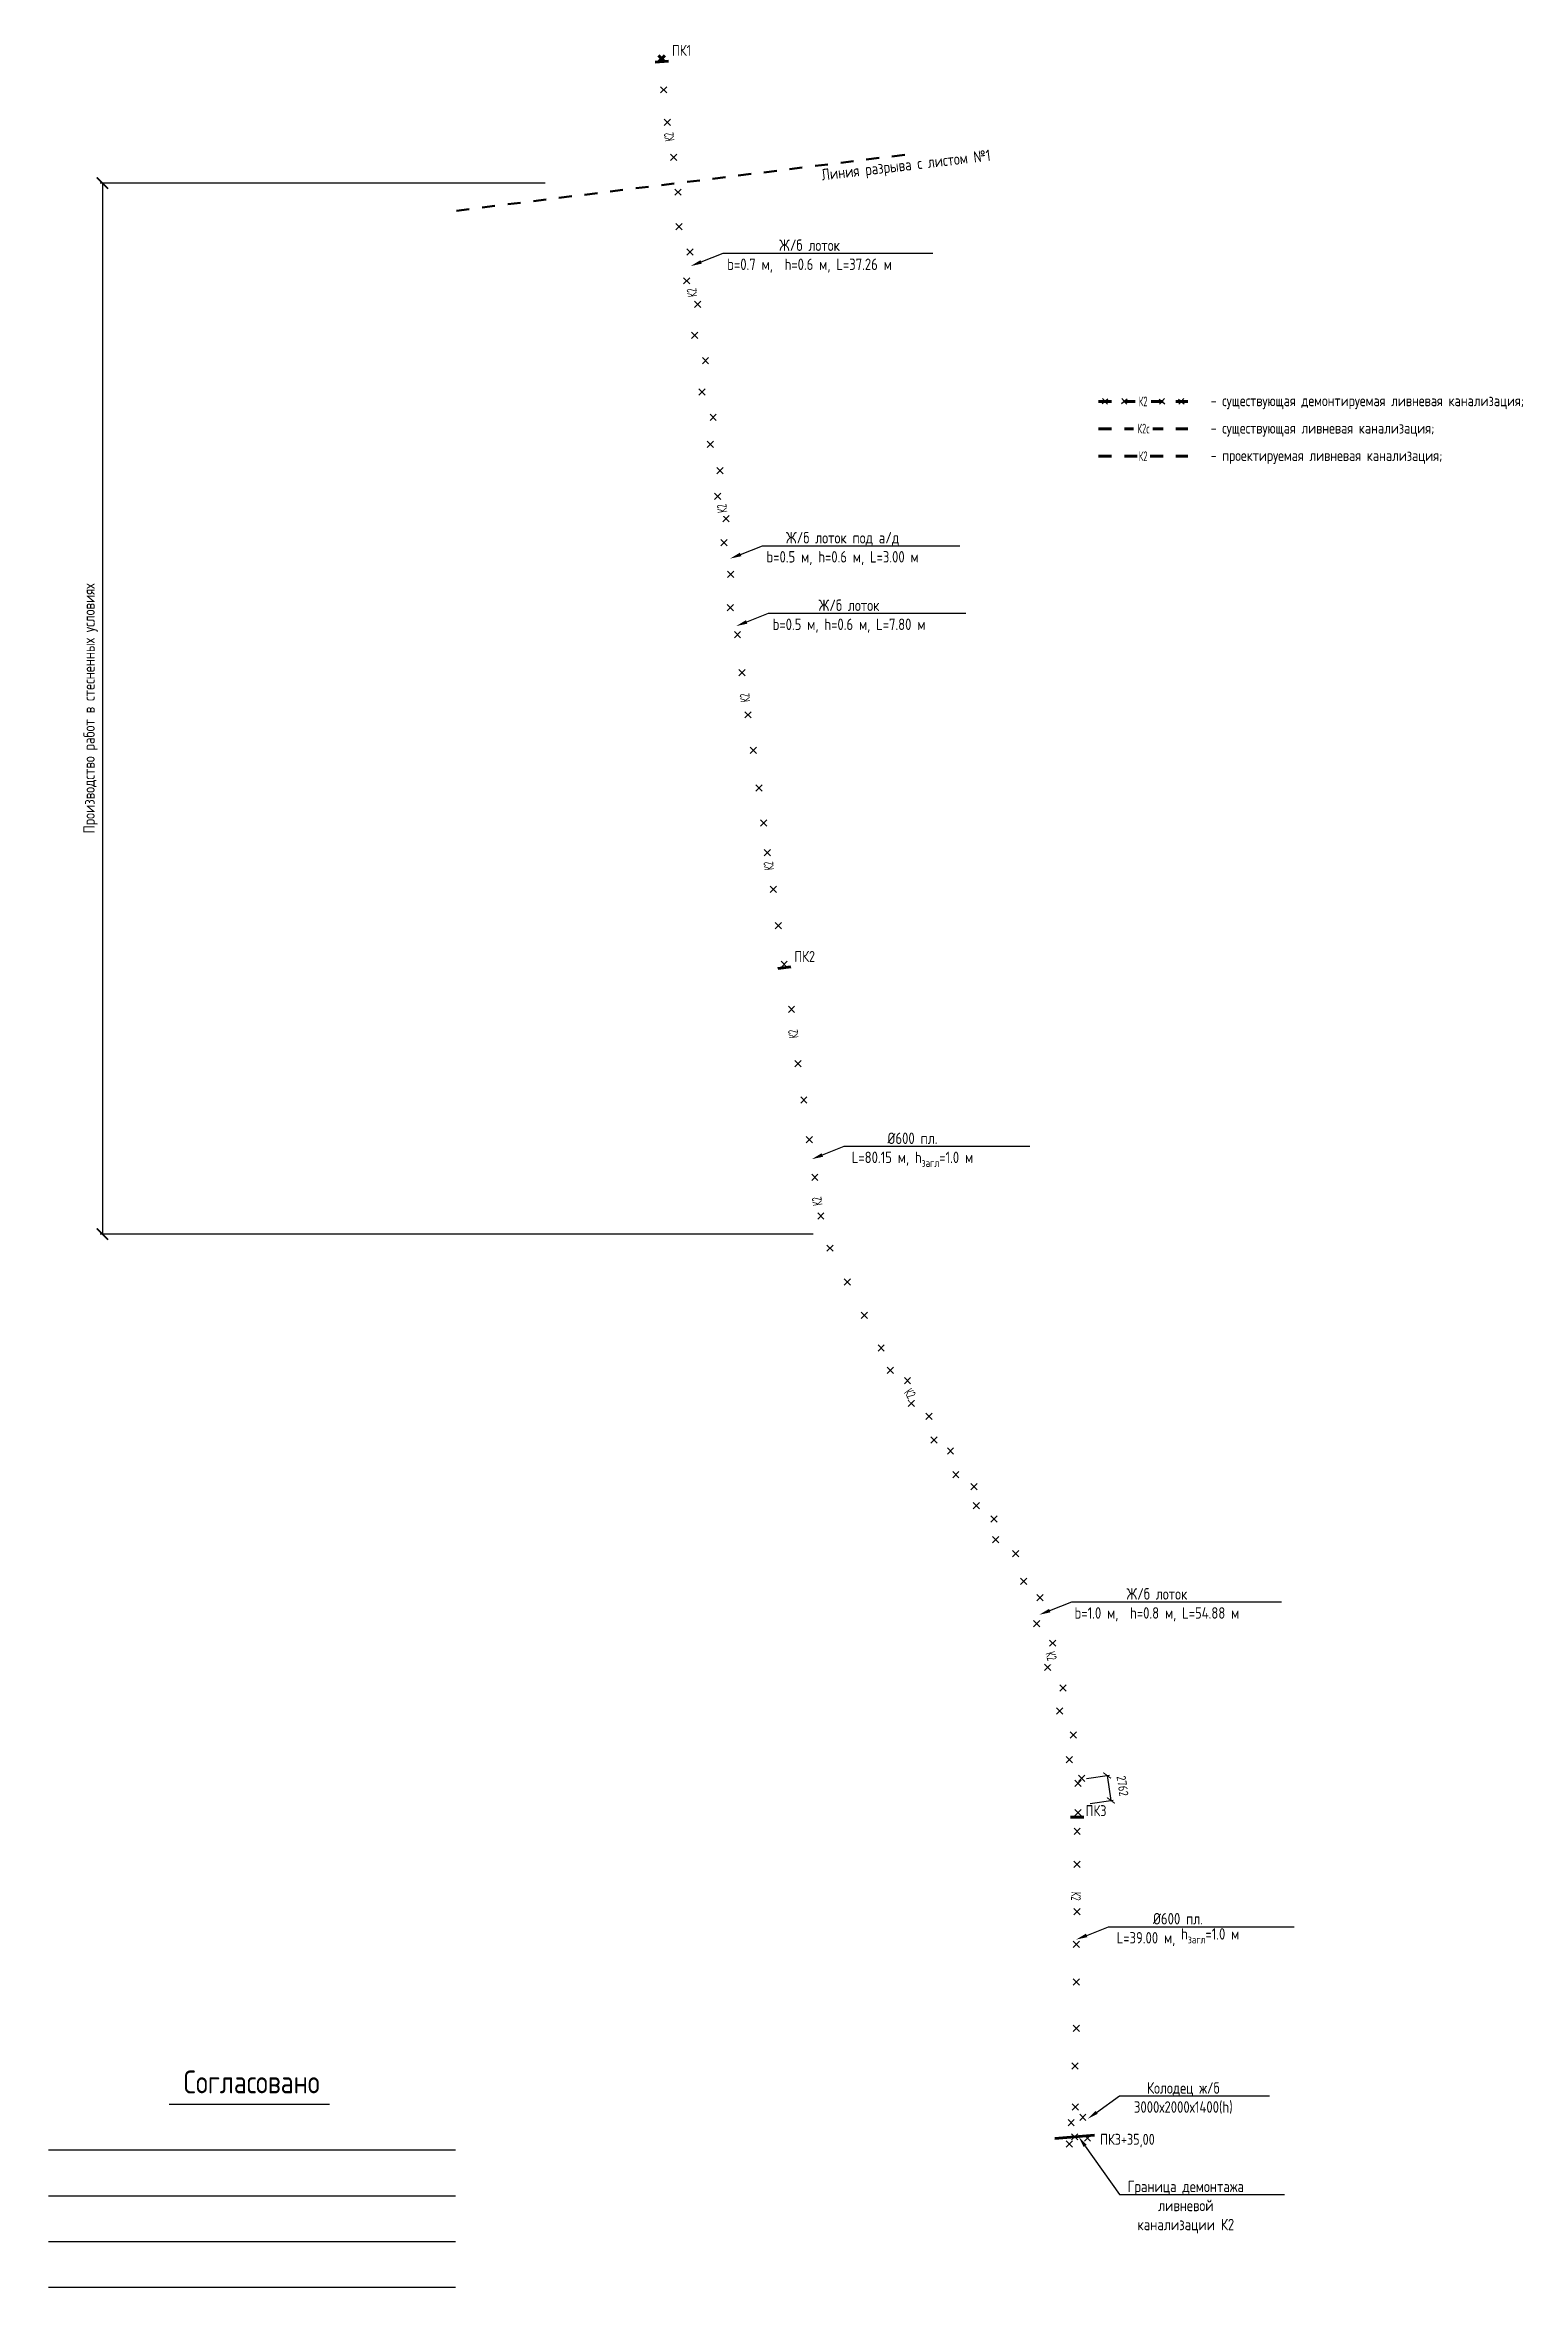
# Model space of a CAD drawing. Header units: millimetres. Extents: x 0 to 26031657, y 0 to 33466209.
# Drawn here: x 25569850 to 25731482, y 32915130 to 33160356 of the extents above; entities that cross this region are included whole.
import ezdxf
from ezdxf import colors
from ezdxf.entities.mleader import LeaderData, LeaderLine
from ezdxf.math import Vec2, Vec3

# ---------------------------------------------------------------- set-up
doc = ezdxf.new("R2010")
doc.units = ezdxf.units.MM
doc.set_wipeout_variables(frame=1)
doc.linetypes.add('Штриховая', pattern=[2822.222233, 1411.111116, -1411.111116])
for name, color, linetype, lineweight in [('Text blocks_Ном._пера__28', 7, 'Continuous', 13), ('В1', 140, 'Continuous', 40), ('ВК_Текст', 7, 'Continuous', 25), ('Пикеты', 1, 'Continuous', 60), ('Труба К2', 7, 'Continuous', 60)]:
    doc.layers.add(name, color=color, linetype=linetype, lineweight=lineweight)
doc.layers.add('Выноски', color=7, linetype='Continuous')
doc.styles.add('GOST 2.304', font='GOST_type.ttf')
doc.styles.add('GOST_100', font='cs_gost2304.shx', dxfattribs={"width": 0.7, "height": 300})
doc.styles.get("Standard").update_dxf_attribs({"font": 'arial.ttf'})
doc.dimstyles.new('STANDARD$0', dxfattribs={"dimscale": 100, "dimtxt": 2.5, "dimasz": 1, "dimexe": 0.5, "dimexo": 2, "dimgap": 1, "dimtad": 1, "dimdec": 0, "dimzin": 0, "dimdsep": 46, "dimtxsty": 'Standard', "dimblk1": 'OBLIQUE', "dimblk2": 'OBLIQUE', "dimsah": 1, "dimcen": 2, "dimadec": 0, "dimazin": 0, "dimtfac": 1, "dimtdec": 4, "dimtofl": 0, "dimtmove": 2, "dimatfit": 3, "dimldrblk": 'OBLIQUE', "dimfxl": 1, "dimtolj": 1, "dimtzin": 0, "dimarcsym": 0})

msp = doc.modelspace()

# ---------------------------------------------------------------- texts
at = {"insert": (25654686.058, 33146756.844), "char_height": 1250, "attachment_point": 1, "rotation": 6.70114011, "style": 'GOST 2.304'}
msp.add_mtext_dynamic_manual_height_columns('Линия разрыва с листом №1', width=25694.82588, gutter_width=12.5, heights=[0], dxfattribs=at)
at = {"layer": 'Text blocks_Ном._пера__28', "style": 'GOST 2.304'}
for s, p in [('- существующая демонтируемая ливневая канализация;', (25697309.86, 33120837.301)), ('- существующая ливневая канализация;', (25697309.86, 33117842.419)), ('- проектируемая ливневая канализация;', (25697309.86, 33114847.537))]:
    msp.add_text(s, height=1200, dxfattribs=at).set_placement(p)
at = {"layer": 'Пикеты', "style": 'GOST 2.304'}
for s, p in [('ПК1', (25638423.027, 33159147.999)), ('ПК2', (25651800.235, 33060059.038)), ('ПК3', (25683647.182, 32966637.542)), ('ПК3+35,00', (25685228.273, 32930698.436))]:
    msp.add_text(s, height=1200, dxfattribs=at).set_placement(p)

# ---------------------------------------------------------------- blocks, each defined once
blk = doc.blocks.new('cross')
for p, q in [((-343, 343), (343, -343)), ((-343, -343), (343, 343))]:
    blk.add_line(p, q)
blk = doc.blocks.new('*U4')
at = {"color": 255}
blk.add_wipeout([(-200, 125), (200, 125), (200, -125), (-200, -125)], dxfattribs=at)
at = {"layer": 'ВК_Текст', "insert": (0, 0), "char_height": 250, "attachment_point": 5, "style": 'GOST_100'}
blk.add_mtext('К2', dxfattribs=at)
blk = doc.blocks.new('_ArchTick')
at = {"color": 0, "linetype": 'ByBlock', "const_width": 0.15}
blk.add_lwpolyline([(-0.5, -0.5), (0.5, 0.5)], dxfattribs=at)
blk = doc.blocks.new('*D8')
at = {"color": 0, "lineweight": -2, "transparency": 16777216}
for p, q in [((25683725, 32970748), (25686240, 32971127)), ((25685993, 32971090), (25686405, 32968359)), ((25684137, 32968017), (25686652, 32968396))]:
    blk.add_line(p, q, dxfattribs=at)
at = {"color": 0, "lineweight": -2, "transparency": 16777216, "xscale": 750.0000000000001, "yscale": 750.0000000000001, "zscale": 750.0000000000001}
for p, rotation in [((25685993, 32971090), 98.57885961178786), ((25686405, 32968359), 278.5788596117878)]:
    blk.add_blockref('_ArchTick', p, dxfattribs=dict(at, rotation=rotation))
at = {"color": 0, "transparency": 16777216, "insert": (25687683, 32969948), "char_height": 1000, "attachment_point": 5, "rotation": 278.57886, "style": 'GOST 2.304'}
blk.add_mtext('\\A1;2762', dxfattribs=at)
blk = doc.blocks.new('_Oblique')
at = {"color": 0, "linetype": 'ByBlock', "lineweight": -2}
blk.add_line((-0.5, -0.5), (0.5, 0.5), dxfattribs=at)
blk = doc.blocks.new('*D10')
at = {"color": 0, "lineweight": -2, "transparency": 16777216}
for p, q in [((25624562, 33145240), (25575900, 33145240)), ((25576150, 33145240), (25576150, 33030303)), ((25653865, 33030303), (25575900, 33030303))]:
    blk.add_line(p, q, dxfattribs=at)
at = {"color": 0, "lineweight": -2, "transparency": 16777216, "xscale": 1250, "yscale": 1250, "zscale": 1250}
for p, rotation in [((25576150, 33145240), 90), ((25576150, 33030303), 270)]:
    blk.add_blockref('_ArchTick', p, dxfattribs=dict(at, rotation=rotation))
at = {"color": 0, "transparency": 16777216, "insert": (25574846, 33087772), "char_height": 1250, "attachment_point": 5, "rotation": 90, "style": 'GOST 2.304'}
blk.add_mtext('\\A1;Производство работ в стесненных условиях', dxfattribs=at)
blk = doc.blocks.new('hdsgth')
at = {"color": 255}
blk.add_wipeout([(-1038, 533), (1038, 533), (1038, -533), (-1038, -533)], dxfattribs=at)
at = {"layer": 'ВК_Текст', "insert": (51, 25), "char_height": 1066.7, "attachment_point": 5, "rotation": 359.99126, "style": 'GOST_100'}
blk.add_mtext('К2c', dxfattribs=at)

# ---------------------------------------------------------------- dimensions: what is measured, and where the dimension line sits
dim = msp.add_aligned_dim(p1=(25682736.616, 32970598.972), p2=(25683148.635, 32967867.807), distance=3292.945, dimstyle='STANDARD$0', override={"dimscale": 500, "dimtxt": 2, "dimasz": 1.5, "dimtxsty": 'GOST 2.304', "dimblk1": 'ArchTick', "dimblk2": 'ArchTick'})
dim.commit()
dim.dimension.update_dxf_attribs({"geometry": '*D8', "text_midpoint": (25687682.651, 32969948.463)})

# ---------------------------------------------------------------- linework, layer by layer
for p, q in [((25686076.951, 33121621.82, 72631.988), (25685461.58, 33121087.801, -72639.161)), ((25686036.275, 33121047.125, 72631.988), (25685502.256, 33121662.495, -72639.161)), ((25693799.41, 33121621.82, 72631.988), (25694414.78, 33121087.801, -72639.161)), ((25693840.085, 33121047.125, 72631.988), (25694374.104, 33121662.495, -72639.161))]:
    msp.add_line(p, q)
at = {"layer": 'Пикеты'}
for p, q in [((25636594.484, 33158455.11), (25638041.283, 33158573.558)), ((25649975.759, 33059328.551), (25651414.425, 33059522.195)), ((25681985.317, 32966526.817), (25683436.914, 32966515.783)), ((25680278.583, 32931393.741), (25684618.98, 32931749.084))]:
    msp.add_line(p, q, dxfattribs=at)
at = {"layer": 'Труба К2', "linetype": 'Штриховая'}
for p, q in [((25685057.423, 33121354.845), (25694818.938, 33121354.845)), ((25685057.423, 33118359.963), (25694818.938, 33118359.963))]:
    msp.add_line(p, q, dxfattribs=at)

# ---------------------------------------------------------------- block references
for p in [(25637515.685, 33155438.083), (25637897.926, 33151872.539), (25638587.879, 33148043.259), (25639075.471, 33144244.111), (25639192.346, 33140473.308), (25640379.178, 33137714.985), (25640025.938, 33134546.299), (25641214.666, 33131977.635), (25640893.383, 33128574.143), (25642082.111, 33125812.83), (25641699.642, 33122402.965), (25642922.602, 33119604.768), (25642600.75, 33116677.916), (25643681.095, 33113801.244), (25643419.027, 33110980.422), (25644328.551, 33108535.603), (25644106.212, 33105909.543), (25644844.348, 33102452.503), (25644792.374, 33098817.469), (25645581.157, 33095849.386), (25646059.726, 33091685.676), (25646734.743, 33087081.696), (25647325.903, 33083210.704), (25647919.528, 33079091.042), (25648451.891, 33075263.617), (25648849.941, 33071996.58), (25649494.174, 33067991.538), (25650050.686, 33064032.76), (25650682.334, 33059800.54), (25651483.778, 33054864.93), (25652207.925, 33048935.155), (25652831.878, 33044959.061), (25653444.495, 33040608.492), (25654037.286, 33036494.31), (25654695.963, 33032281.381), (25655707.464, 33028756.192), (25657587.889, 33025063.589), (25659442.535, 33021426.099), (25661293.125, 33017826.247), (25662284.496, 33015382.305), (25664168.143, 33014259.415), (25664583.214, 33011795.596), (25666510.115, 33010366.812), (25667069.545, 33007778.425), (25668872.142, 33006577.421), (25669452.119, 33003972.595), (25671439.714, 33002674.287), (25671686.542, 33000597.002), (25673627.925, 32999151.021), (25673810.118, 32996888.114), (25675983.28, 32995353.488), (25676884.01, 32992318.045), (25678656.809, 32990520.267), (25678298.905, 32987693.862), (25680028.147, 32985556.123), (25679505.716, 32982903.778), (25681156.599, 32980669.114), (25680801.349, 32978142.075), (25682313.862, 32975520.155), (25681853.337, 32972821.426), (25683223.728, 32970784.289), (25682822.076, 32970228.401), (25682801.075, 32967016.647), (25682722.147, 32964979.356), (25682701.107, 32961383.593), (25682691.971, 32956206.099), (25682628.738, 32952625.266), (25682628.207, 32948515.98), (25682619.602, 32943439.552), (25682484.417, 32939319.855), (25682508.868, 32934835.941), (25683339.314, 32933690.443), (25682067.147, 32933118.304), (25682448.782, 32931571.412), (25683848.173, 32931423.086), (25681876.31, 32930787.384)]:
    msp.add_blockref('cross', p)
at = {"layer": 'ВК_Текст', "xscale": 4.266666666666672, "yscale": 4.266666666666672, "zscale": 4.266666666666672}
msp.add_blockref('*U4', (25689938.099, 33115365.082), dxfattribs=at)
at = {"layer": 'ВК_Текст', "xscale": 4.266666666666671, "yscale": 4.266666666666671, "zscale": 4.266666666666671, "rotation": 97.2722889234666}
msp.add_blockref('*U4', (25651681.467, 33052183.709), dxfattribs=at)
at = {"layer": 'Пикеты'}
msp.add_blockref('cross', (25637287.28, 33158840.046), dxfattribs=at)

msp.set_redraw_order([(e.dxf.handle, doc.entitydb.next_handle()) for e in msp.query("TEXT MTEXT ATTDEF DIMENSION ARC_DIMENSION")])  # texts and dimensions are drawn at this point

# ---------------------------------------------------------------- leaders
at = {"layer": 'Выноски', "color": 0, "lineweight": -2}
ml = msp.add_multileader_mtext('Standard', dxfattribs=at)
ml.set_content('{\\C0;Колодец ж/б\\P3000х2000х1400(h)}', color=5, style='GOST 2.304')
ml.set_leader_properties(lineweight=-3)
ml.build(insert=Vec2(0, 0))
ml.multileader.update_dxf_attribs({"text_left_attachment_type": 6, "text_right_attachment_type": 6, "dogleg_length": 1, "arrow_head_size": 1250, "scale": 500})
ctx = ml.context
ctx.base_point, ctx.scale, ctx.char_height, ctx.arrow_head_size, ctx.landing_gap_size, ctx.plane_origin = Vec3(25687438.988, 32936039.463), 500, 1250, 1250, 900, Vec3(25682410.199, 32928169.997)
ctx.left_attachment, ctx.right_attachment, ctx.text_align_type = 6, 6, 1
notes = []
notes.append((ctx, [(0, (1, 1, 0), (25687339.14, 32936039.463), (1, 0), 99.848, [(1, [(25683829.407, 32933516.058)], 0, [])])]))
ctx.mtext.insert, ctx.mtext.alignment, ctx.mtext.flow_direction = Vec3(25694324.513, 32937539.463), 2, 5
ml = msp.add_multileader_mtext('Standard', dxfattribs=at)
ml.set_content('{\\C0;Граница демонтажа\\Pливневой\\Pканализации К2}', color=5, style='GOST 2.304')
ml.set_leader_properties(lineweight=-3)
ml.build(insert=Vec2(0, 0))
ml.multileader.update_dxf_attribs({"text_left_attachment_type": 6, "text_right_attachment_type": 6, "dogleg_length": 1, "arrow_head_size": 1250, "scale": 500})
ctx = ml.context
ctx.base_point, ctx.scale, ctx.char_height, ctx.arrow_head_size, ctx.landing_gap_size, ctx.plane_origin = Vec3(25687456.748, 32925271.693, -193576), 500, 1250, 1250, 900, Vec3(25695145.062, 32924565.336, -193576)
ctx.left_attachment, ctx.right_attachment, ctx.text_align_type = 6, 6, 1
notes.append((ctx, [(0, (1, 1, 0), (25687356.9, 32925271.693, -193576), (1, 0), 99.848, [(1, [(25682870.904, 32931585.328, -193576)], 0, [])])]))
ctx.mtext.insert, ctx.mtext.alignment, ctx.mtext.flow_direction = Vec3(25694599.153, 32926771.693, -193576), 2, 5
for ctx, leaders in notes:
    for number, flags, end, landing, length, lines in leaders:
        leader = LeaderData()
        leader.index, (leader.has_last_leader_line, leader.has_dogleg_vector, leader.attachment_direction) = number, flags
        leader.last_leader_point, leader.dogleg_vector, leader.dogleg_length = Vec3(end), Vec3(landing), length
        for number, points, colour, breaks in lines:
            line = LeaderLine()
            line.index, line.vertices, line.color, line.breaks = number, Vec3.list(points), colors.encode_raw_color(colour), breaks
            leader.lines.append(line)
        ctx.leaders.append(leader)

# ---------------------------------------------------------------- next in the draw order: linework, layer by layer
at = {"layer": 'Труба К2', "linetype": 'Штриховая'}
msp.add_line((25685057.423, 33115365.082), (25694818.938, 33115365.082), dxfattribs=at)

# ---------------------------------------------------------------- next in the draw order: block references
msp.add_blockref('hdsgth', (25689938.18, 33118360.122))
at = {"layer": 'ВК_Текст'}
for p, xscale, yscale, zscale, rotation in [((25638103.475, 33150281.935), 4.266666666666673, 4.266666666666673, 4.266666666666673, 98.58023269869653), ((25640598.336, 33133254.267), 4.266666666666672, 4.266666666666672, 4.266666666666672, 97.12920724593644), ((25643888.797, 33109656.898), 4.266666666666672, 4.266666666666672, 4.266666666666672, 98.00192400974863), ((25646393.555, 33088943.333), 4.266666666666673, 4.266666666666673, 4.266666666666673, 97.33044849013005), ((25648990.947, 33070561.277), 4.266666666666671, 4.266666666666671, 4.266666666666671, 96.83472394722435), ((25654282.749, 33033878.269), 4.266666666666672, 4.266666666666672, 4.266666666666672, 98.71925770153071), ((25664434.383, 33012868.104), 4.266666666666672, 4.266666666666672, 4.266666666666672, 305.7229738227686), ((25679879.2, 32984147.186), 4.266666666666672, 4.266666666666672, 4.266666666666672, 286.6226223718689), ((25682597.568, 32957882.3), 4.266666666666672, 4.266666666666672, 4.266666666666672, 268.4084857159073)]:
    msp.add_blockref('*U4', p, dxfattribs=dict(at, xscale=xscale, yscale=yscale, zscale=zscale, rotation=rotation))
at = {"layer": 'ВК_Текст', "xscale": 4.266666666666672, "yscale": 4.266666666666672, "zscale": 4.266666666666672}
msp.add_blockref('*U4', (25689938.18, 33121354.845), dxfattribs=at)

# ---------------------------------------------------------------- next in the draw order: linework, layer by layer
at = {"color": 1, "linetype": 'Штриховая', "lineweight": 50}
msp.add_line((25663867.141, 33148330.184), (25614733.066, 33142205.155), dxfattribs=at)
for p, q in [((25688186.074, 33121621.82, 72643.822), (25687570.704, 33121087.801, -72627.327)), ((25688145.399, 33121047.125, 72643.822), (25687611.379, 33121662.495, -72627.327)), ((25691690.286, 33121621.82, 72643.822), (25692305.656, 33121087.801, -72627.327)), ((25691730.962, 33121047.125, 72643.822), (25692264.981, 33121662.495, -72627.327))]:
    msp.add_line(p, q)

# ---------------------------------------------------------------- next in the draw order: dimensions: what is measured, and where the dimension line sits
dim = msp.add_linear_dim(base=(25576149.658, 33030303.209), p1=(25625562.015, 33145239.937), p2=(25654865.083, 33030303.209), angle=90, text='Производство работ в стесненных условиях', dimstyle='STANDARD$0', override={"dimscale": 500, "dimasz": 2.5, "dimtxsty": 'GOST 2.304', "dimblk1": 'ArchTick', "dimblk2": 'ArchTick'})
dim.commit()
dim.dimension.update_dxf_attribs({"geometry": '*D10', "text_midpoint": (25574845.512, 33087771.573)})

# ---------------------------------------------------------------- next in the draw order: leaders
at = {"layer": 'Выноски', "color": 0, "lineweight": -2}
ml = msp.add_multileader_mtext('Standard', dxfattribs=at)
ml.set_content('{\\C0;Ж/б лоток \\Pb=0.7 м,  h=0.6 м, L=37.26 м}', color=5, style='GOST 2.304')
ml.set_leader_properties(lineweight=-3)
ml.build(insert=Vec2(0, 0))
ml.multileader.update_dxf_attribs({"text_left_attachment_type": 6, "text_right_attachment_type": 6, "dogleg_length": 1, "arrow_head_size": 1250, "scale": 500})
ctx = ml.context
ctx.base_point, ctx.scale, ctx.char_height, ctx.arrow_head_size, ctx.landing_gap_size, ctx.plane_origin = Vec3(25644106.791, 33137566.412), 500, 1250, 1250, 900, Vec3(25613763.393, 33128101.657)
ctx.left_attachment, ctx.right_attachment, ctx.text_align_type = 6, 6, 1
notes = []
notes.append((ctx, [(0, (1, 1, 0), (25644006.943, 33137566.412), (1, 0), 99.848, [(1, [(25640447.074, 33136157.871)], 0, [])])]))
ctx.mtext.insert, ctx.mtext.alignment, ctx.mtext.flow_direction = Vec3(25653456.576, 33139066.412), 2, 5
ml = msp.add_multileader_mtext('Standard', dxfattribs=at)
ml.set_content('{\\C0;Ж/б лоток под а/д \\Pb=0.5 м, h=0.6 м, L=3.00 м}', color=5, style='GOST 2.304')
ml.set_leader_properties(lineweight=-3)
ml.build(insert=Vec2(0, 0))
ml.multileader.update_dxf_attribs({"text_left_attachment_type": 6, "text_right_attachment_type": 6, "dogleg_length": 1, "arrow_head_size": 1250, "scale": 500})
ctx = ml.context
ctx.base_point, ctx.scale, ctx.char_height, ctx.arrow_head_size, ctx.landing_gap_size, ctx.plane_origin = Vec3(25648422.369, 33105574.851), 500, 1250, 1250, 900, Vec3(25618078.971, 33096110.096)
ctx.left_attachment, ctx.right_attachment, ctx.text_align_type = 6, 6, 1
notes.append((ctx, [(0, (1, 1, 0), (25648322.521, 33105574.851), (1, 0), 99.848, [(1, [(25644762.652, 33104166.31)], 0, [])])]))
ctx.mtext.insert, ctx.mtext.alignment, ctx.mtext.flow_direction = Vec3(25657071.207, 33107074.851), 2, 5
ml = msp.add_multileader_mtext('Standard', dxfattribs=at)
ml.set_content('{\\C0;Ж/б лоток  \\Pb=0.5 м, h=0.6 м, L=7.80 м}', color=5, style='GOST 2.304')
ml.set_leader_properties(lineweight=-3)
ml.build(insert=Vec2(0, 0))
ml.multileader.update_dxf_attribs({"text_left_attachment_type": 6, "text_right_attachment_type": 6, "dogleg_length": 1, "arrow_head_size": 1250, "scale": 500})
ctx = ml.context
ctx.base_point, ctx.scale, ctx.char_height, ctx.arrow_head_size, ctx.landing_gap_size, ctx.plane_origin = Vec3(25649082.07, 33098193.031), 500, 1250, 1250, 900, Vec3(25618738.672, 33088728.276)
ctx.left_attachment, ctx.right_attachment, ctx.text_align_type = 6, 6, 1
notes.append((ctx, [(0, (1, 1, 0), (25648982.222, 33098193.031), (1, 0), 99.848, [(1, [(25645422.353, 33096784.49)], 0, [])])]))
ctx.mtext.insert, ctx.mtext.alignment, ctx.mtext.flow_direction = Vec3(25657775.583, 33099693.031), 2, 5
ml = msp.add_multileader_mtext('Standard', dxfattribs=at)
ml.set_content('\\A1;{\\C0;%%C600 пл.\\PL=80.15 м, h\\H0.7x;\\S^ загл;\\H1.4286x;=1.0 м}', color=5, style='GOST 2.304')
ml.set_leader_properties(lineweight=-3)
ml.build(insert=Vec2(0, 0))
ml.multileader.update_dxf_attribs({"text_left_attachment_type": 6, "text_right_attachment_type": 6, "dogleg_length": 1, "arrow_head_size": 1250, "scale": 500})
ctx = ml.context
ctx.base_point, ctx.scale, ctx.char_height, ctx.arrow_head_size, ctx.landing_gap_size, ctx.plane_origin = Vec3(25657362.337, 33039897.503), 500, 1250, 1250, 900, Vec3(25627018.94, 33030432.748)
ctx.left_attachment, ctx.right_attachment, ctx.text_align_type = 6, 6, 1
notes.append((ctx, [(0, (1, 1, 0), (25657262.489, 33039897.503), (1, 0), 99.848, [(1, [(25653702.621, 33038488.963)], 0, [])])]))
ctx.mtext.insert, ctx.mtext.alignment, ctx.mtext.flow_direction = Vec3(25664710.553, 33041397.508), 2, 5
ml = msp.add_multileader_mtext('Standard', dxfattribs=at)
ml.set_content('{\\C0;Ж/б лоток  \\Pb=1.0 м,  h=0.8 м, L=54.88 м}', color=5, style='GOST 2.304')
ml.set_leader_properties(lineweight=-3)
ml.build(insert=Vec2(0, 0))
ml.multileader.update_dxf_attribs({"text_left_attachment_type": 6, "text_right_attachment_type": 6, "dogleg_length": 1, "arrow_head_size": 1250, "scale": 500})
ctx = ml.context
ctx.base_point, ctx.scale, ctx.char_height, ctx.arrow_head_size, ctx.landing_gap_size, ctx.plane_origin = Vec3(25682222.699, 32990070.68), 500, 1250, 1250, 900, Vec3(25651879.302, 32980605.925)
ctx.left_attachment, ctx.right_attachment, ctx.text_align_type = 6, 6, 1
notes.append((ctx, [(0, (1, 1, 0), (25682122.851, 32990070.68), (1, 0), 99.848, [(1, [(25678562.982, 32988662.139)], 0, [])])]))
ctx.mtext.insert, ctx.mtext.alignment, ctx.mtext.flow_direction = Vec3(25691438.46, 32991570.68), 2, 5
ml = msp.add_multileader_mtext('Standard', dxfattribs=at)
ml.set_content('{\\C0;%%C600 пл.\\PL=39.00 м, \\A1;h\\H0.7x;\\S^ загл;\\H1.4286x;=1.0 м}', color=5, style='GOST 2.304')
ml.set_leader_properties(lineweight=-3)
ml.build(insert=Vec2(0, 0))
ml.multileader.update_dxf_attribs({"text_left_attachment_type": 6, "text_right_attachment_type": 6, "dogleg_length": 1, "arrow_head_size": 1250, "scale": 500})
ctx = ml.context
ctx.base_point, ctx.scale, ctx.char_height, ctx.arrow_head_size, ctx.landing_gap_size, ctx.plane_origin = Vec3(25686261.406, 32954548.556), 500, 1250, 1250, 900, Vec3(25655918.009, 32945083.801)
ctx.left_attachment, ctx.right_attachment, ctx.text_align_type = 6, 6, 1
notes.append((ctx, [(0, (1, 1, 0), (25686161.558, 32954548.556), (1, 0), 99.848, [(1, [(25682601.69, 32953140.015)], 0, [])])]))
ctx.mtext.insert, ctx.mtext.alignment, ctx.mtext.flow_direction = Vec3(25693743.646, 32956048.561), 2, 5
for ctx, leaders in notes:
    for number, flags, end, landing, length, lines in leaders:
        leader = LeaderData()
        leader.index, (leader.has_last_leader_line, leader.has_dogleg_vector, leader.attachment_direction) = number, flags
        leader.last_leader_point, leader.dogleg_vector, leader.dogleg_length = Vec3(end), Vec3(landing), length
        for number, points, colour, breaks in lines:
            line = LeaderLine()
            line.index, line.vertices, line.color, line.breaks = number, Vec3.list(points), colors.encode_raw_color(colour), breaks
            leader.lines.append(line)
        ctx.leaders.append(leader)

# ---------------------------------------------------------------- next in the draw order: leaders
at = {"layer": 'В1', "color": 0, "linetype": 'ByBlock', "lineweight": -3}
ml = msp.add_multileader_mtext('Standard', dxfattribs=at)
ml.set_content('{\\C0;Согласовано}', color=5, style='GOST 2.304')
ml.set_leader_properties(lineweight=-3)
ml.build(insert=Vec2(0, 0))
ml.multileader.update_dxf_attribs({"text_left_attachment_type": 6, "text_right_attachment_type": 6, "dogleg_length": 1, "arrow_head_size": 1250, "scale": 500})
ctx = ml.context
ctx.base_point, ctx.scale, ctx.char_height, ctx.arrow_head_size, ctx.landing_gap_size, ctx.plane_origin = Vec3(25704246.908, 33259012.644), 500, 2500, 1250, 900, Vec3(25723488.297, 33255743.29)
ctx.left_attachment, ctx.right_attachment, ctx.text_align_type = 6, 6, 1
notes = []
notes.append((ctx, [(0, (0, 0, 0), (0, 0), (1, 0), 1, [])]))
ctx.mtext.insert, ctx.mtext.alignment, ctx.mtext.flow_direction = Vec3(25712830.968, 33262012.644), 2, 5
ctx.mtext.has_bg_fill, ctx.mtext.bg_color, ctx.mtext.bg_scale_factor, ctx.mtext.bg_transparency, ctx.mtext.use_window_bg_color = 1, -1027028792, 1.5, 0, 1
for ctx, leaders in notes:
    for number, flags, end, landing, length, lines in leaders:
        leader = LeaderData()
        leader.index, (leader.has_last_leader_line, leader.has_dogleg_vector, leader.attachment_direction) = number, flags
        leader.last_leader_point, leader.dogleg_vector, leader.dogleg_length = Vec3(end), Vec3(landing), length
        for number, points, colour, breaks in lines:
            line = LeaderLine()
            line.index, line.vertices, line.color, line.breaks = number, Vec3.list(points), colors.encode_raw_color(colour), breaks
            leader.lines.append(line)
        ctx.leaders.append(leader)

# ---------------------------------------------------------------- next in the draw order: leaders
ml = msp.add_multileader_mtext('Standard', dxfattribs=at)
ml.set_content('{\\C0;Согласовано}', color=5, style='GOST 2.304')
ml.set_leader_properties(lineweight=-3)
ml.build(insert=Vec2(0, 0))
ml.multileader.update_dxf_attribs({"text_left_attachment_type": 6, "text_right_attachment_type": 6, "dogleg_length": 1, "arrow_head_size": 1250, "scale": 500})
ctx = ml.context
ctx.base_point, ctx.scale, ctx.char_height, ctx.arrow_head_size, ctx.landing_gap_size, ctx.plane_origin = Vec3(25583873.893, 32935822.038), 500, 2500, 1250, 900, Vec3(25603115.282, 32932552.683)
ctx.left_attachment, ctx.right_attachment, ctx.text_align_type = 6, 6, 1
notes = []
notes.append((ctx, [(0, (0, 0, 0), (0, 0), (1, 0), 1, [])]))
ctx.mtext.insert, ctx.mtext.alignment, ctx.mtext.flow_direction = Vec3(25592457.953, 32938822.038), 2, 5
ctx.mtext.has_bg_fill, ctx.mtext.bg_color, ctx.mtext.bg_scale_factor, ctx.mtext.bg_transparency, ctx.mtext.use_window_bg_color = 1, -1027028792, 1.5, 0, 1
for ctx, leaders in notes:
    for number, flags, end, landing, length, lines in leaders:
        leader = LeaderData()
        leader.index, (leader.has_last_leader_line, leader.has_dogleg_vector, leader.attachment_direction) = number, flags
        leader.last_leader_point, leader.dogleg_vector, leader.dogleg_length = Vec3(end), Vec3(landing), length
        for number, points, colour, breaks in lines:
            line = LeaderLine()
            line.index, line.vertices, line.color, line.breaks = number, Vec3.list(points), colors.encode_raw_color(colour), breaks
            leader.lines.append(line)
        ctx.leaders.append(leader)

# ---------------------------------------------------------------- next in the draw order: linework, layer by layer
for p, q in [((25583450.557, 32935129.798), (25600958.189, 32935129.798)), ((25570257.225, 32930129.798), (25614755.194, 32930129.798)), ((25570257.225, 32925129.798), (25614755.194, 32925129.798)), ((25570257.225, 32920129.798), (25614755.194, 32920129.798)), ((25570257.225, 32915129.798), (25614755.194, 32915129.798))]:
    msp.add_line(p, q)

# ---------------------------------------------------------------- next in the draw order: leaders
ml = msp.add_multileader_mtext('Standard', dxfattribs=at)
ml.set_content('{\\C0;Согласовано}', color=5, style='GOST 2.304')
ml.set_leader_properties(lineweight=-3)
ml.build(insert=Vec2(0, 0))
ml.multileader.update_dxf_attribs({"text_left_attachment_type": 6, "text_right_attachment_type": 6, "dogleg_length": 1, "arrow_head_size": 1250, "scale": 500})
ctx = ml.context
ctx.base_point, ctx.scale, ctx.char_height, ctx.arrow_head_size, ctx.landing_gap_size, ctx.plane_origin = Vec3(25992080.553, 33132172.889), 500, 2500, 1250, 900, Vec3(26011321.943, 33128903.535)
ctx.left_attachment, ctx.right_attachment, ctx.text_align_type = 6, 6, 1
notes = []
notes.append((ctx, [(0, (0, 0, 0), (0, 0), (1, 0), 1, [])]))
ctx.mtext.insert, ctx.mtext.alignment, ctx.mtext.flow_direction = Vec3(26000664.613, 33135172.889), 2, 5
ctx.mtext.has_bg_fill, ctx.mtext.bg_color, ctx.mtext.bg_scale_factor, ctx.mtext.bg_transparency, ctx.mtext.use_window_bg_color = 1, -1027028792, 1.5, 0, 1
for ctx, leaders in notes:
    for number, flags, end, landing, length, lines in leaders:
        leader = LeaderData()
        leader.index, (leader.has_last_leader_line, leader.has_dogleg_vector, leader.attachment_direction) = number, flags
        leader.last_leader_point, leader.dogleg_vector, leader.dogleg_length = Vec3(end), Vec3(landing), length
        for number, points, colour, breaks in lines:
            line = LeaderLine()
            line.index, line.vertices, line.color, line.breaks = number, Vec3.list(points), colors.encode_raw_color(colour), breaks
            leader.lines.append(line)
        ctx.leaders.append(leader)

# ---------------------------------------------------------------- next in the draw order: leaders
ml = msp.add_multileader_mtext('Standard', dxfattribs=at)
ml.set_content('{\\C0;Согласовано}', color=5, style='GOST 2.304')
ml.set_leader_properties(lineweight=-3)
ml.build(insert=Vec2(0, 0))
ml.multileader.update_dxf_attribs({"text_left_attachment_type": 6, "text_right_attachment_type": 6, "dogleg_length": 1, "arrow_head_size": 1250, "scale": 500})
ctx = ml.context
ctx.base_point, ctx.scale, ctx.char_height, ctx.arrow_head_size, ctx.landing_gap_size, ctx.plane_origin = Vec3(25991429.919, 33250549.982), 500, 2500, 1250, 900, Vec3(26010671.309, 33247280.628)
ctx.left_attachment, ctx.right_attachment, ctx.text_align_type = 6, 6, 1
notes = []
notes.append((ctx, [(0, (0, 0, 0), (0, 0), (1, 0), 1, [])]))
ctx.mtext.insert, ctx.mtext.alignment, ctx.mtext.flow_direction = Vec3(26000013.979, 33253549.982), 2, 5
ctx.mtext.has_bg_fill, ctx.mtext.bg_color, ctx.mtext.bg_scale_factor, ctx.mtext.bg_transparency, ctx.mtext.use_window_bg_color = 1, -1027028792, 1.5, 0, 1
for ctx, leaders in notes:
    for number, flags, end, landing, length, lines in leaders:
        leader = LeaderData()
        leader.index, (leader.has_last_leader_line, leader.has_dogleg_vector, leader.attachment_direction) = number, flags
        leader.last_leader_point, leader.dogleg_vector, leader.dogleg_length = Vec3(end), Vec3(landing), length
        for number, points, colour, breaks in lines:
            line = LeaderLine()
            line.index, line.vertices, line.color, line.breaks = number, Vec3.list(points), colors.encode_raw_color(colour), breaks
            leader.lines.append(line)
        ctx.leaders.append(leader)

doc.saveas('drawing.dxf')
